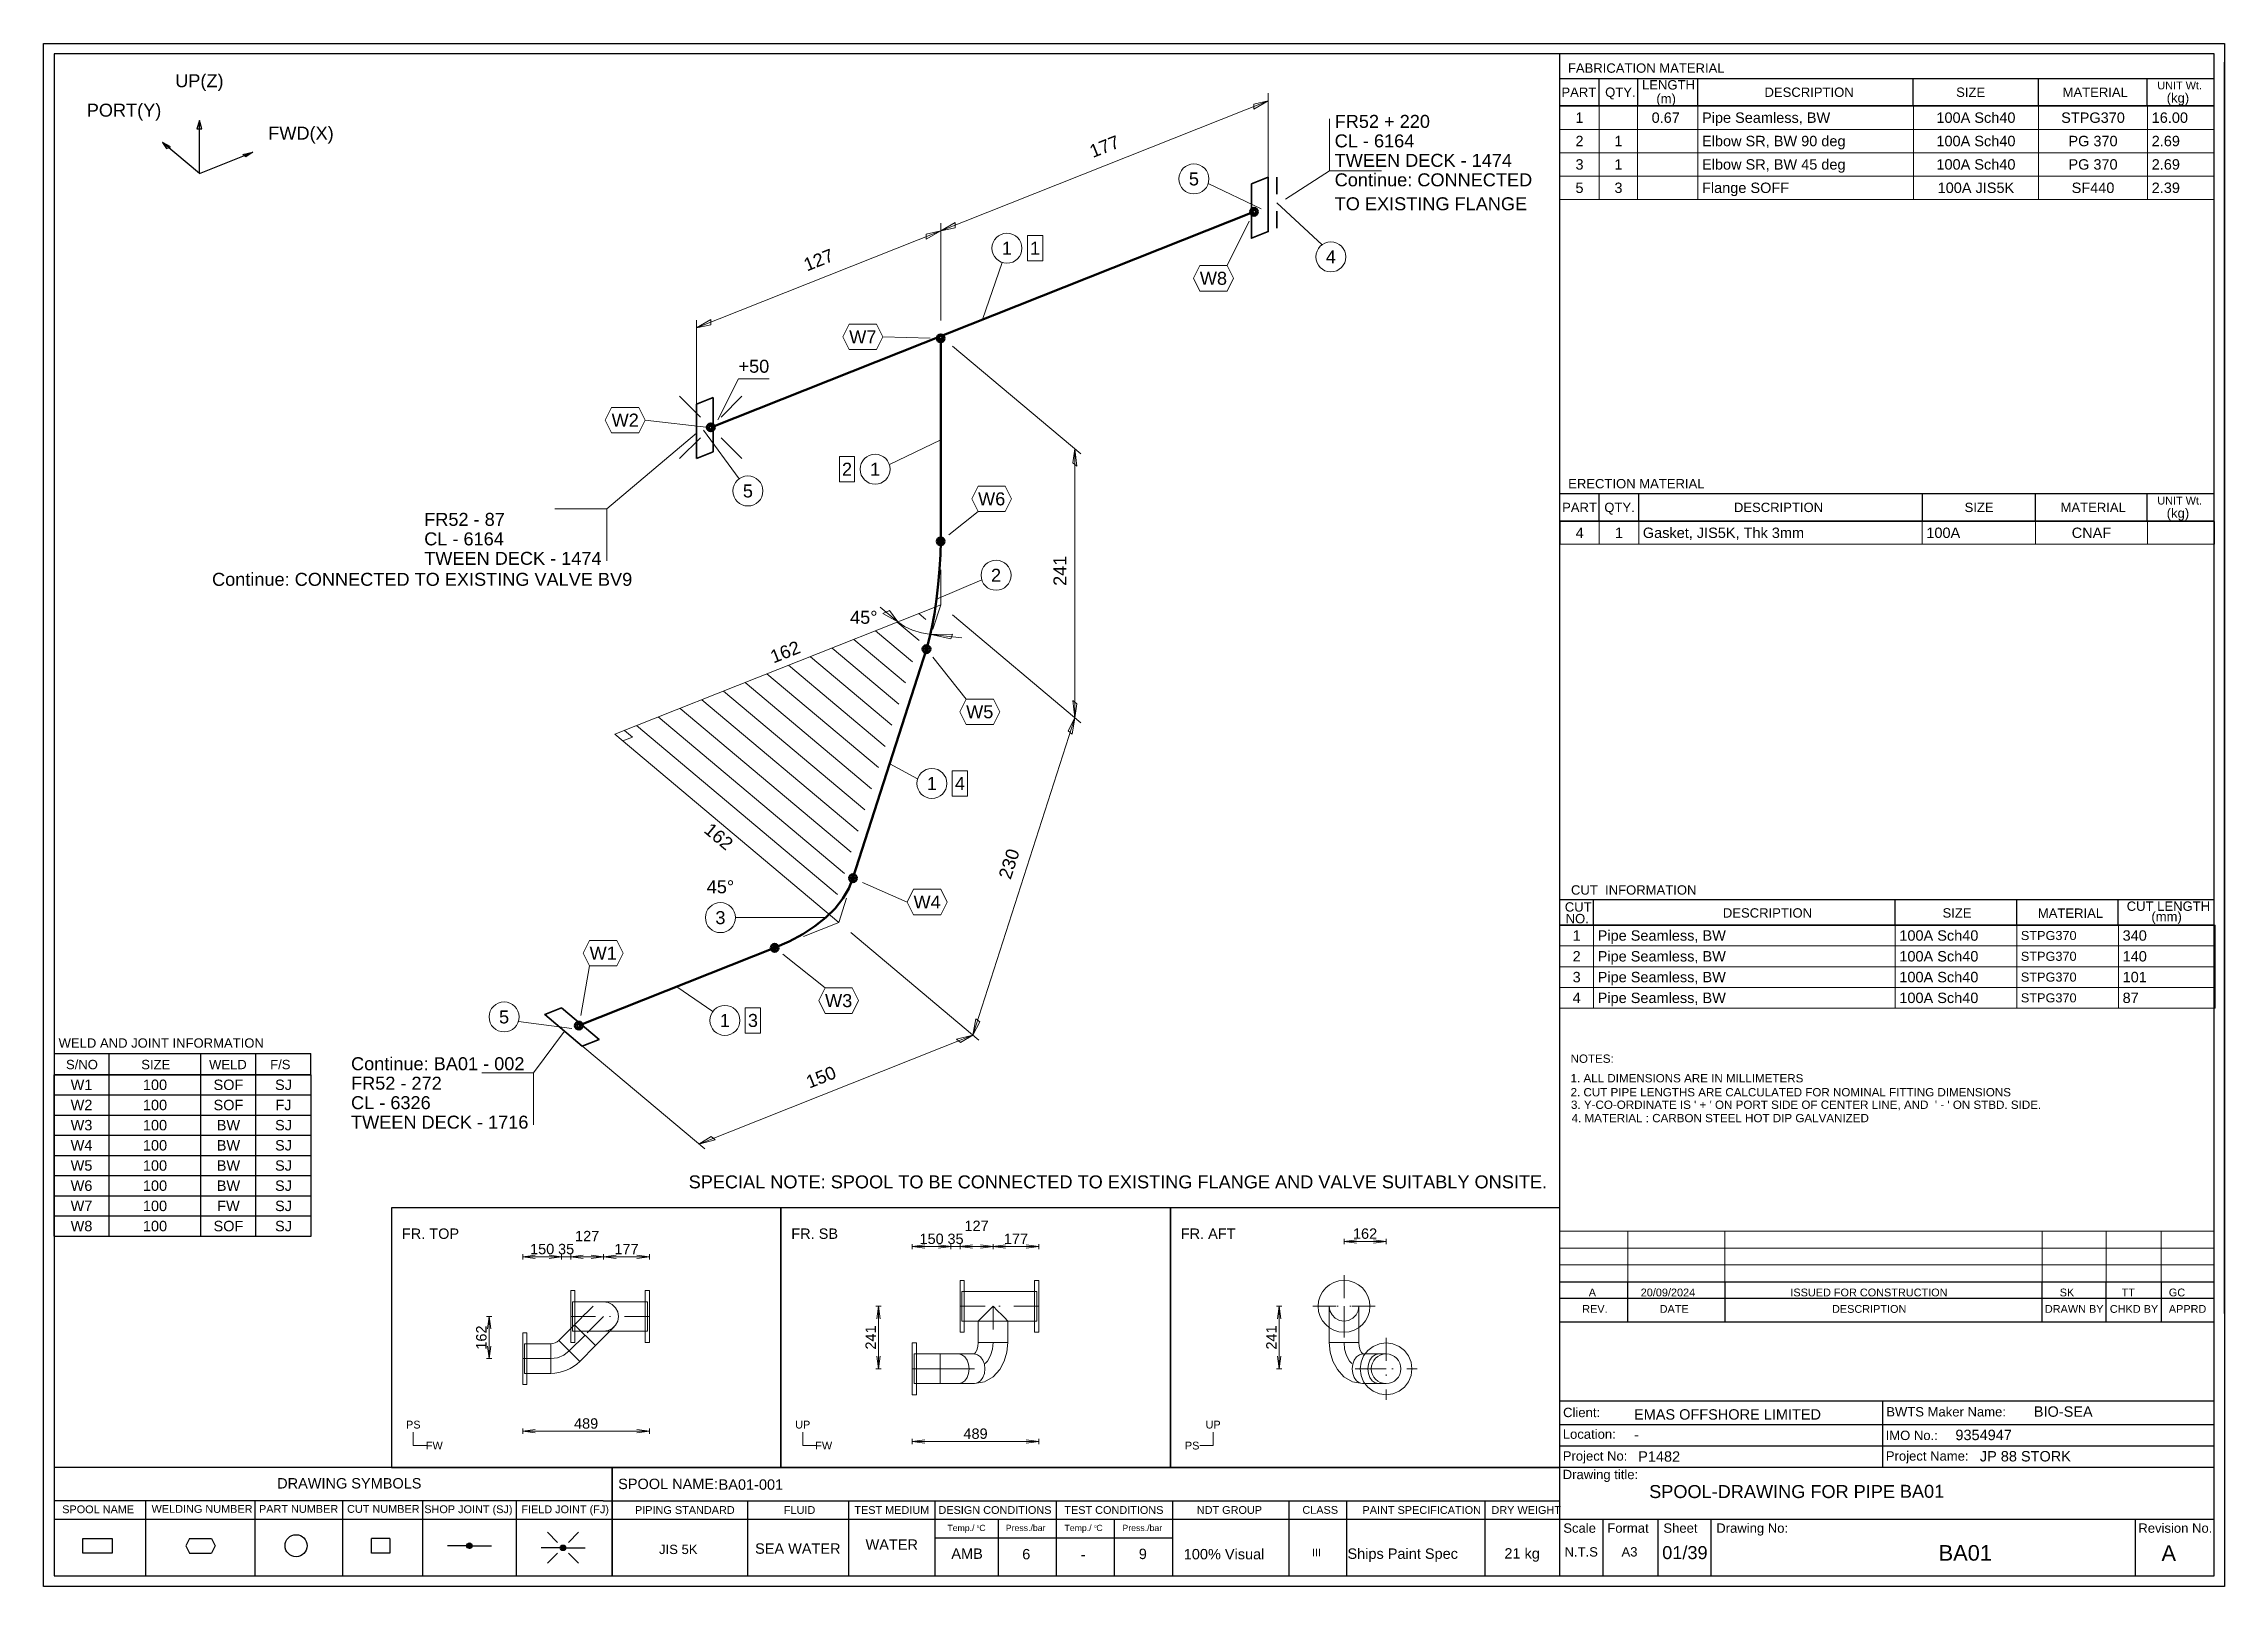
# Model space of a CAD drawing. Header units: millimetres. Extents: x 0 to 420, y 0 to 297.
import ezdxf
from ezdxf.enums import TextEntityAlignment as Align

# ---------------------------------------------------------------- set-up
doc = ezdxf.new("R2010")
doc.units = ezdxf.units.MM
doc.linetypes.add('DOTTED_DASHED5', pattern=[10, 4.444444, -2.666667, 0.222222, -2.666667])
doc.linetypes.add('DOTTED_DASHED6', pattern=[9.99995, 4.444422, -2.666653, 0.222221, -2.666653])
for name, color, linetype in [('FramesFromTables', 40, 'Continuous'), ('I_Coordinates', 11, 'Continuous'), ('I_CutNumbers', 10, 'Continuous'), ('I_Dimensions', 4, 'Continuous'), ('I_OtherComponents', 2, 'Continuous'), ('I_PartNumbers', 9, 'Continuous'), ('I_Pipes', 1, 'Continuous'), ('I_Tags', 8, 'Continuous'), ('I_Triangles', 5, 'Continuous'), ('SymbolsOnDrawingSheet', 1, 'Continuous'), ('TextFromTables', 2, 'Continuous'), ('TextFromTextBoxes', 2, 'Continuous')]:
    doc.layers.add(name, color=color, linetype=linetype)
doc.styles.add('Cadmatic Default Text', font='arial.ttf')

msp = doc.modelspace()

# ---------------------------------------------------------------- texts
at = {"layer": 'I_Coordinates', "linetype": 'ByBlock', "lineweight": 0, "style": 'Cadmatic Default Text'}
for s, p in [('FR52 + 220', (248.65, 280.78)), ('CL - 6164', (248.65, 277.03)), ('TWEEN DECK - 1474', (248.65, 273.28)), ('Continue: CONNECTED', (248.65, 269.53)), ('TO EXISTING FLANGE', (248.65, 264.92))]:
    msp.add_text(s, height=2.5, dxfattribs=at).set_placement(p)
for s, p in [('FR52 - 87', (73.3, 206.66)), ('CL - 6164', (73.3, 202.91)), ('TWEEN DECK - 1474', (73.3, 199.16)), ('Continue: CONNECTED TO EXISTING VALVE BV9', (32.44, 195.12)), ('SPECIAL NOTE: SPOOL TO BE CONNECTED TO EXISTING FLANGE AND VALVE SUITABLY ONSITE.', (124.23, 79.12))]:
    msp.add_text(s, height=2.5, dxfattribs=at).set_placement(p, align=Align.TOP_LEFT)
at = {"layer": 'I_Tags', "linetype": 'ByBlock', "lineweight": 0, "style": 'Cadmatic Default Text'}
for s, p in [('+50', (136.79, 234.89)), ('W2', (112.01, 224.52))]:
    msp.add_text(s, height=2.5, dxfattribs=at).set_placement(p, align=Align.MIDDLE_CENTER)
at = {"layer": 'SymbolsOnDrawingSheet', "linetype": 'ByBlock', "lineweight": 25, "style": 'Cadmatic Default Text'}
for s, p in [('UP(Z)', (30, 289.86)), ('PORT(Y)', (15.49, 284.19)), ('FWD(X)', (49.57, 279.77))]:
    msp.add_text(s, height=2.5, dxfattribs=at).set_placement(p, align=Align.MIDDLE_CENTER)
for s, p in [('FR. TOP', (69, 68.9)), ('FR. SB', (144, 68.9)), ('FR. AFT', (219, 68.9))]:
    msp.add_text(s, height=2, dxfattribs=at).set_placement(p, align=Align.TOP_LEFT)
at = {"layer": 'SymbolsOnDrawingSheet', "linetype": 'ByBlock', "lineweight": 13, "style": 'Cadmatic Default Text'}
for s, p in [('127', (104.68, 67.44)), ('150', (171.02, 66.91)), ('35', (175.63, 66.91)), ('127', (179.68, 69.41)), ('177', (187.26, 66.91)), ('162', (254.5, 67.91)), ('150', (96.02, 64.94)), ('35', (100.63, 64.94)), ('177', (112.26, 64.94)), ('489', (104.48, 31.36)), ('489', (179.48, 29.4))]:
    msp.add_text(s, height=2, dxfattribs=at).set_placement(p, align=Align.MIDDLE_CENTER)
for s, p in [('162', (84.3, 47.9)), ('241', (159.29, 47.91)), ('241', (236.46, 47.91))]:
    msp.add_text(s, height=2, rotation=90, dxfattribs=at).set_placement(p, align=Align.MIDDLE_CENTER)
at = {"layer": 'SymbolsOnDrawingSheet', "linetype": 'ByBlock', "lineweight": 18, "style": 'Cadmatic Default Text'}
for s, p in [('PS', (71.2, 31.14)), ('UP', (146.2, 31.14)), ('UP', (225.24, 31.14)), ('FW', (75.24, 27.1)), ('FW', (150.24, 27.1)), ('PS', (221.2, 27.1))]:
    msp.add_text(s, height=1.5, dxfattribs=at).set_placement(p, align=Align.MIDDLE_CENTER)
at = {"layer": 'TextFromTables', "linetype": 'ByBlock', "lineweight": 13, "style": 'Cadmatic Default Text'}
for s, p in [('1', (295.8, 282.75)), ('2', (295.8, 278.25)), ('3', (295.8, 273.75)), ('5', (295.8, 269.25))]:
    msp.add_text(s, height=2, dxfattribs=at).set_placement(p, align=Align.MIDDLE_CENTER)
at = {"layer": 'TextFromTables', "linetype": 'ByBlock', "lineweight": 25, "style": 'Cadmatic Default Text'}
for s, p in [('0.67 ', (312.8, 282.75)), ('100A Sch40', (372.15, 282.75)), ('STPG370', (394.7, 282.75)), ('1', (303.3, 278.25)), ('100A Sch40', (372.15, 278.25)), ('PG 370', (394.7, 278.25)), ('1', (303.3, 273.75)), ('100A Sch40', (372.15, 273.75)), ('PG 370', (394.7, 273.75)), ('3', (303.3, 269.25)), ('100A JIS5K', (372.15, 269.25)), ('SF440', (394.7, 269.25)), ('4', (295.85, 202.83)), ('1', (303.4, 202.83)), ('CNAF', (394.4, 202.83)), ('1', (295.25, 125.3)), ('2', (295.25, 121.3)), ('3', (295.25, 117.3)), ('4', (295.25, 113.3)), ('W1', (7.3, 96.56)), ('100', (21.45, 96.56)), ('SOF', (35.6, 96.56)), ('SJ', (46.2, 96.56)), ('W2', (7.3, 92.67)), ('100', (21.45, 92.67)), ('SOF', (35.6, 92.67)), ('FJ', (46.2, 92.67)), ('W3', (7.3, 88.79)), ('100', (21.45, 88.79)), ('BW', (35.6, 88.79)), ('SJ', (46.2, 88.79)), ('W4', (7.3, 84.91)), ('100', (21.45, 84.91)), ('BW', (35.6, 84.91)), ('SJ', (46.2, 84.91)), ('W5', (7.3, 81.02)), ('100', (21.45, 81.02)), ('BW', (35.6, 81.02)), ('SJ', (46.2, 81.02)), ('W6', (7.3, 77.14)), ('100', (21.45, 77.14)), ('BW', (35.6, 77.14)), ('SJ', (46.2, 77.14)), ('W7', (7.3, 73.25)), ('100', (21.45, 73.25)), ('FW', (35.6, 73.25)), ('SJ', (46.2, 73.25)), ('W8', (7.3, 69.37)), ('100', (21.45, 69.37)), ('SOF', (35.6, 69.37)), ('SJ', (46.2, 69.37))]:
    msp.add_text(s, height=2, dxfattribs=at).set_placement(p, align=Align.MIDDLE_CENTER)
for s, height, p in [('Pipe Seamless, BW ', 2, (319.4, 282.75)), ('16.00', 2, (406, 282.75)), ('Elbow SR, BW 90 deg', 2, (319.4, 278.25)), ('2.69', 2, (406, 278.25)), ('Elbow SR, BW 45 deg', 2, (319.4, 273.75)), ('2.69', 2, (406, 273.75)), ('Flange SOFF ', 2, (319.4, 269.25)), ('2.39', 2, (406, 269.25)), ('Gasket, JIS5K, Thk 3mm ', 2, (308, 202.83)), ('100A', 2, (362.6, 202.83)), ('Pipe Seamless, BW', 2, (299.3, 125.3)), ('100A Sch40', 2, (357.4, 125.3)), ('STPG370', 1.75, (380.8, 125.3)), ('340', 2, (400.4, 125.3)), ('Pipe Seamless, BW', 2, (299.3, 121.3)), ('100A Sch40', 2, (357.4, 121.3)), ('STPG370', 1.75, (380.8, 121.3)), ('140', 2, (400.4, 121.3)), ('Pipe Seamless, BW', 2, (299.3, 117.3)), ('100A Sch40', 2, (357.4, 117.3)), ('STPG370', 1.75, (380.8, 117.3)), ('101', 2, (400.4, 117.3)), ('Pipe Seamless, BW', 2, (299.3, 113.3)), ('100A Sch40', 2, (357.4, 113.3)), ('STPG370', 1.75, (380.8, 113.3)), ('87', 2, (400.4, 113.3))]:
    msp.add_text(s, height=height, dxfattribs=at).set_placement(p, align=Align.MIDDLE_LEFT)
at = {"layer": 'TextFromTextBoxes', "linetype": 'ByBlock', "lineweight": -3, "style": 'Cadmatic Default Text'}
for s, p in [('EMAS OFFSHORE LIMITED', (306.3, 33.1)), ('BIO-SEA', (383.3, 33.65)), ('9354947', (368.2, 29.15)), ('-', (306.3, 29.2)), ('P1482', (307.1, 25)), ('JP 88 STORK', (372.9, 25.05)), ('BA01-001', (130, 19.6))]:
    msp.add_text(s, height=2, dxfattribs=at).set_placement(p, align=Align.MIDDLE_LEFT)
at = {"layer": 'TextFromTextBoxes', "linetype": 'ByBlock', "lineweight": 25, "style": 'Cadmatic Default Text'}
msp.add_text('BA01', height=2.5, dxfattribs=at).set_placement((357.5, 18.3), align=Align.MIDDLE_LEFT)
at = {"layer": 'TextFromTextBoxes', "linetype": 'ByBlock', "lineweight": -3, "style": 'Cadmatic Default Text'}
for s, height, p in [('WATER', 2, (163.35, 8.05)), ('SEA WATER', 2, (145.25, 7.28)), ('AMB', 2, (177.85, 6.3)), ('6', 2, (189.25, 6.2)), ('-', 2, (200.2, 6.15)), ('9', 2, (211.7, 6.25)), ('100% Visual', 2, (227.35, 6.2)), ('Ships Paint Spec', 2, (261.75, 6.3)), ('21 kg', 2, (284.75, 6.35)), ('01/39', 2.5, (316.1, 6.5))]:
    msp.add_text(s, height=height, dxfattribs=at).set_placement(p, align=Align.MIDDLE_CENTER)
at = {"layer": 'TextFromTextBoxes', "linetype": 'ByBlock', "lineweight": 25, "style": 'Cadmatic Default Text'}
msp.add_text('BA01', height=3, dxfattribs=at).set_placement((370.1, 6.45), align=Align.MIDDLE_CENTER)

# ---------------------------------------------------------------- blocks, each defined once
blk = doc.blocks.new('SEDS_SPOOL_FORMAT_Gol_8')
at = {"layer": 'SymbolsOnDrawingSheet', "linetype": 'ByBlock', "lineweight": -3, "flags": 128}
for points in [[(0, 297), (420, 297), (420, 0), (0, 0), (0, 297)], [(418.01, 295.01), (2, 295.01)], [(2, 295.01), (2, 2)], [(292.02, 50.91), (292.02, 295.01)], [(418.01, 2), (418.01, 295.01)], [(292.02, 290.3), (418.01, 290.3)], [(299.59, 285.01), (299.59, 290.3)], [(307.02, 285.01), (307.02, 290.3)], [(318.61, 285.01), (318.61, 290.3)], [(360.08, 285.01), (360.08, 290.3)], [(384.18, 285.01), (384.18, 290.3)], [(405.15, 285.01), (405.15, 290.3)], [(405.15, 285.01), (405.15, 290.3)], [(420, 52.53), (420, 293.46)], [(420, 52.53), (420, 293.46)], [(292.02, 284.66), (292.02, 288.77)], [(292, 285), (418, 285)], [(292, 253.5), (292, 285)], [(292, 253.5), (292, 285)], [(292.02, 285.01), (418.01, 285.01)], [(418.01, 285.01), (292.02, 285.01)], [(418, 253.5), (418, 285)], [(292.02, 210.38), (418.01, 210.38)], [(299.57, 205.08), (299.57, 210.38)], [(307.21, 205.08), (307.21, 210.38)], [(361.83, 205.03), (361.83, 210.38)], [(383.61, 205.08), (383.61, 210.38)], [(405.15, 205.17), (405.15, 210.38)], [(292.02, 205.08), (292.02, 209.18)], [(292.02, 205.08), (418.01, 205.08)], [(292.02, 186.7), (292.02, 205.08)], [(292.02, 186.7), (292.02, 205.08)], [(418.01, 205.08), (292.02, 205.08)], [(418, 166), (418, 205)], [(292.02, 132.23), (418.01, 132.23)], [(292.02, 127.3), (292.02, 131.41)], [(298.48, 127.3), (298.48, 132.23)], [(356.6, 127.3), (356.6, 132.23)], [(380.01, 127.3), (380.01, 132.23)], [(399.56, 127.3), (399.56, 132.23)], [(292.02, 127.3), (418.01, 127.3)], [(418.01, 127.3), (292.02, 127.3)], [(418, 111.3), (418, 127.3)], [(2, 102.57), (51.49, 102.57)], [(12.6, 98.45), (12.6, 102.57)], [(30.28, 98.45), (30.28, 102.57)], [(40.88, 98.45), (40.88, 102.57)], [(51.49, 98.45), (51.49, 102.57)], [(2, 98.5), (51.5, 98.5)], [(2, 98.5), (51.5, 98.5)], [(51.49, 98.47), (2, 98.47)], [(2, 98.45), (51.49, 98.45)], [(418, 55.4), (418, 68.5)], [(292.02, 52.57), (292.02, 66.5)], [(292.02, 52.57), (292.02, 66.5)], [(292.02, 58.6), (418.01, 58.6)], [(292.02, 55.47), (418.01, 55.47)], [(305.1, 50.91), (305.1, 58.6)], [(323.84, 50.91), (323.84, 58.6)], [(384.91, 50.91), (384.91, 58.6)], [(397.21, 50.91), (397.21, 58.6)], [(407.86, 50.91), (407.86, 58.6)], [(292.02, 50.91), (418.01, 50.91)], [(292.02, 2), (292.02, 50.91)], [(292.02, 35.73), (418.01, 35.73)], [(354.24, 22.93), (354.24, 35.73)], [(292.02, 31.13), (418.01, 31.13)], [(292.02, 27.03), (418.01, 27.03)], [(2, 22.93), (107.74, 22.93)], [(107.74, 22.93), (292.02, 22.93)], [(109.52, 22.93), (109.52, 2)], [(109.52, 2), (109.52, 22.93)], [(292.02, 22.93), (418.01, 22.93)], [(107.74, 16.45), (2, 16.45)], [(2, 12.91), (292.02, 12.91)], [(19.62, 16.45), (19.62, 2)], [(40.69, 16.45), (40.69, 2)], [(57.56, 16.45), (57.56, 2)], [(72.95, 16.45), (72.95, 2)], [(91.02, 16.45), (91.02, 2)], [(107.74, 16.45), (292.02, 16.45)], [(135.58, 16.45), (135.58, 2)], [(155.03, 16.45), (155.03, 2)], [(171.67, 16.45), (171.67, 2)], [(183.82, 12.91), (183.82, 2)], [(195.02, 16.45), (195.02, 2)], [(206.21, 12.91), (206.21, 2)], [(217.4, 16.45), (217.4, 2)], [(239.85, 16.45), (239.85, 2)], [(250.91, 16.34), (250.91, 2)], [(277.59, 16.45), (277.59, 2)], [(292.02, 12.91), (418.01, 12.91)], [(300.39, 2), (300.39, 12.91)], [(310.96, 2), (310.96, 12.91)], [(321.13, 2), (321.13, 12.91)], [(402.9, 2), (402.9, 12.91)], [(13.2, 6.41), (7.55, 6.41), (7.55, 9.23), (13.2, 9.23)], [(13.2, 9.23), (13.2, 6.41)], [(28.12, 9.23), (27.42, 7.82)], [(28.12, 9.23), (32.36, 9.23)], [(32.36, 9.23), (33.07, 7.82)], [(66.68, 9.23), (66.68, 6.41), (63.15, 6.41), (63.15, 9.23)], [(66.68, 9.23), (63.15, 9.23)], [(99, 8.47), (97.06, 10.41)], [(101.09, 8.47), (103.03, 10.41)], [(171.67, 9.37), (217.4, 9.37)], [(171.67, 9.37), (217.4, 9.37)], [(27.42, 7.82), (28.12, 6.41)], [(28.12, 6.41), (32.36, 6.41)], [(33.07, 7.82), (32.36, 6.41)], [(81.48, 7.82), (77.79, 7.82)], [(81.49, 7.78), (82.04, 8.32)], [(81.51, 7.9), (81.93, 8.32)], [(81.52, 7.7), (82.14, 8.32)], [(81.55, 7.62), (82.22, 8.29)], [(81.56, 8.06), (81.76, 8.26)], [(81.57, 7.54), (82.28, 8.25)], [(81.62, 7.48), (82.34, 8.2)], [(81.68, 7.44), (82.4, 8.16)], [(81.74, 7.39), (82.45, 8.1)], [(81.8, 7.35), (82.48, 8.02)], [(81.88, 7.32), (82.5, 7.94)], [(81.98, 7.32), (82.53, 7.86)], [(82.09, 7.32), (82.52, 7.75)], [(82.24, 7.36), (82.47, 7.59)], [(82.54, 7.82), (86.24, 7.82)], [(99.51, 7.42), (95.82, 7.42)], [(99, 6.38), (97.06, 4.44)], [(99.53, 7.47), (99.99, 7.93)], [(99.53, 7.37), (100.1, 7.93)], [(99.56, 7.29), (100.2, 7.93)], [(99.58, 7.62), (99.88, 7.93)], [(99.58, 7.21), (100.27, 7.89)], [(99.61, 7.13), (100.33, 7.84)], [(99.67, 7.08), (100.39, 7.8)], [(99.73, 7.03), (100.45, 7.75)], [(99.79, 6.99), (100.49, 7.69)], [(99.85, 6.94), (100.52, 7.61)], [(99.94, 6.92), (100.54, 7.53)], [(100.04, 6.92), (100.57, 7.45)], [(100.15, 6.92), (100.54, 7.31)], [(100.38, 7.04), (100.49, 7.15)], [(100.57, 7.42), (104.27, 7.42)], [(101.09, 6.38), (103.03, 4.44)], [(2, 2), (418.01, 2)]]:
    blk.add_lwpolyline(points, dxfattribs=at)
at = {"layer": 'SymbolsOnDrawingSheet', "linetype": 'ByBlock', "lineweight": -3}
for centre, radius in [((48.63, 7.82), 2.12), ((82.01, 7.82), 0.53), ((100.04, 7.42), 0.53)]:
    blk.add_circle(centre, radius, dxfattribs=at)
at = {"layer": 'SymbolsOnDrawingSheet', "linetype": 'ByBlock', "lineweight": -3, "style": 'Cadmatic Default Text'}
for s, height, p in [('FABRICATION MATERIAL', 1.8, (293.57, 293.19)), ('LENGTH', 1.8, (307.84, 289.97)), ('PART', 1.8, (292.32, 288.55)), ('QTY.', 1.8, (300.74, 288.55)), ('DESCRIPTION', 1.8, (331.43, 288.55)), ('SIZE', 1.8, (368.34, 288.55)), ('MATERIAL', 1.8, (388.84, 288.55)), ('UNIT Wt.', 1.5, (407.08, 289.7)), (' (kg)', 1.8, (408.19, 287.46)), ('ERECTION MATERIAL', 1.8, (293.62, 213.19)), ('PART', 1.8, (292.45, 208.62)), ('QTY.', 1.8, (300.58, 208.62)), ('DESCRIPTION', 1.8, (325.54, 208.62)), ('SIZE', 1.8, (369.97, 208.62)), ('MATERIAL', 1.8, (388.45, 208.62)), ('UNIT Wt.', 1.5, (407.08, 209.77)), (' (kg)', 1.8, (408.19, 207.53)), ('CUT  INFORMATION', 1.8, (294.16, 134.97)), ('CUT ', 1.8, (292.97, 131.7)), ('DESCRIPTION', 1.8, (323.41, 130.55)), ('SIZE', 1.8, (365.72, 130.55)), ('MATERIAL', 1.8, (384.07, 130.5)), ('CUT LENGTH', 1.8, (401.19, 131.85)), ('NO.', 1.8, (293.13, 129.46)), ('(mm)', 1.8, (405.94, 129.85)), ('WELD AND JOINT INFORMATION', 1.8, (2.89, 105.5)), ('S/NO', 1.8, (4.31, 101.36)), ('SIZE', 1.8, (18.81, 101.36)), ('WELD', 1.8, (31.86, 101.36)), ('F/S', 1.8, (43.63, 101.36)), ('SPOOL-DRAWING FOR PIPE', 2.5, (309.22, 19.5))]:
    blk.add_text(s, height=height, dxfattribs=at).set_placement(p, align=Align.TOP_LEFT)
for s, height, p in [('(m)', 1.8, (310.6, 285.51)), ('Client:', 1.8, (292.64, 32.58)), ('BWTS Maker Name:', 1.8, (354.88, 32.71)), ('Location:', 1.8, (292.58, 28.41)), ('IMO No.:', 1.8, (354.76, 28.17)), ('Project No:', 1.8, (292.58, 24.2)), ('Project Name:', 1.8, (354.8, 24.2)), ('Drawing title:', 1.8, (292.57, 20.64)), ('DRAWING SYMBOLS', 2, (44.98, 18.84)), ('Temp./  C   ', 1.2, (174.06, 10.65)), ('0', 0.53, (179.71, 11.25)), ('Press./bar', 1.2, (185.31, 10.65)), ('Temp./  C   ', 1.2, (196.61, 10.65)), ('0', 0.53, (202.37, 11.25)), ('Press./bar', 1.2, (207.78, 10.65)), ('Scale', 1.8, (292.68, 10.32)), ('Format', 1.8, (301.16, 10.32)), ('Sheet', 1.8, (311.96, 10.32)), ('Drawing No:', 1.8, (322.14, 10.32)), ('Revision No.', 1.8, (403.43, 10.32)), ('N.T.S', 1.8, (292.92, 5.74)), ('A3', 1.8, (303.89, 5.74))]:
    blk.add_text(s, height=height, dxfattribs=at).set_placement(p)
for s, height, p in [('NOTES:', 1.6, (294.08, 101.59)), ('1. ALL DIMENSIONS ARE IN MILLIMETERS', 1.6, (294.08, 97.83)), ('2. CUT PIPE LENGTHS ARE CALCULATED FOR NOMINAL FITTING DIMENSIONS', 1.6, (294.08, 95.13)), ("3. Y-CO-ORDINATE IS ' + ' ON PORT SIDE OF CENTER LINE, AND  ' - ' ON STBD. SIDE.", 1.6, (294.16, 92.72)), ('4. MATERIAL : CARBON STEEL HOT DIP GALVANIZED', 1.6, (294.28, 90.15)), ('A', 1.5, (297.58, 56.58)), ('20/09/2024', 1.5, (307.59, 56.58)), ('ISSUED FOR CONSTRUCTION', 1.5, (336.41, 56.58)), ('SK', 1.5, (388.28, 56.58)), ('TT', 1.5, (400.21, 56.58)), ('GC', 1.5, (409.3, 56.58)), ('REV.', 1.5, (296.32, 53.41)), ('DATE', 1.5, (311.24, 53.41)), ('DESCRIPTION', 1.5, (344.43, 53.41)), ('DRAWN BY', 1.5, (385.43, 53.41)), ('CHKD BY', 1.5, (397.94, 53.41)), ('APPRD', 1.5, (409.3, 53.41)), ('SPOOL NAME:', 2, (110.65, 19.73)), ('SPOOL NAME', 1.5, (3.58, 14.83)), ('WELDING NUMBER', 1.5, (20.79, 14.91)), ('PART NUMBER', 1.5, (41.48, 14.91)), ('CUT NUMBER', 1.5, (58.44, 14.91)), ('SHOP JOINT (SJ)', 1.5, (73.31, 14.85)), ('FIELD JOINT (FJ)', 1.5, (92, 14.83)), ('PIPING STANDARD', 1.5, (113.89, 14.7)), ('FLUID', 1.5, (142.57, 14.7)), ('TEST MEDIUM', 1.5, (156.14, 14.7)), ('DESIGN CONDITIONS', 1.5, (172.34, 14.7)), ('TEST CONDITIONS', 1.5, (196.58, 14.7)), ('NDT GROUP', 1.5, (222.09, 14.7)), ('CLASS', 1.5, (242.43, 14.72)), ('PAINT SPECIFICATION', 1.5, (254.01, 14.7)), ('DRY WEIGHT', 1.5, (278.84, 14.7)), ('JIS 5K', 1.8, (118.53, 7.12)), ('III', 1.5, (244.26, 6.51)), ('A', 3, (407.89, 6.4))]:
    blk.add_text(s, height=height, dxfattribs=at).set_placement(p, align=Align.MIDDLE_LEFT)
blk = doc.blocks.new('BA01726636986_PRT_0_3')
at = {"layer": 'I_Pipes', "linetype": 'ByBlock', "lineweight": 50}
blk.add_line((120.77, 216.98), (120.77, 177.89), dxfattribs=at)
blk = doc.blocks.new('BA01726636986_PRT_1_3')
at = {"layer": 'I_Pipes', "linetype": 'ByBlock', "lineweight": 0}
for q in [(120.77, 172.38), (119.26, 160.96)]:
    blk.add_line((120.77, 165.64), q, dxfattribs=at)
at = {"layer": 'I_Pipes', "linetype": 'ByBlock', "lineweight": 50, "flags": 128}
blk.add_lwpolyline([(120.77, 177.89), (120.71, 175.34), (120.56, 172.55), (120.31, 169.65), (119.97, 166.74), (119.55, 163.92), (119.08, 161.32), (118.57, 159.02), (118.03, 157.13)], dxfattribs=at)
at = {"layer": 'I_Pipes', "linetype": 'ByBlock', "lineweight": 50}
for centre, radius in [((120.77, 177.89), 0.75), ((120.77, 177.89), 0.375), ((118.03, 157.13), 0.75), ((118.03, 157.13), 0.375)]:
    blk.add_circle(centre, radius, dxfattribs=at)
blk = doc.blocks.new('BA01726636986_PRT_2_3')
at = {"layer": 'I_Pipes', "linetype": 'ByBlock', "lineweight": 50}
blk.add_line((118.03, 157.13), (103.88, 113.04), dxfattribs=at)
blk = doc.blocks.new('BA01726636986_PRT_3_3')
at = {"layer": 'I_Pipes', "linetype": 'ByBlock', "lineweight": 0}
for q in [(102.65, 109.21), (94.35, 101.83)]:
    blk.add_line((101.15, 104.52), q, dxfattribs=at)
at = {"layer": 'I_Pipes', "linetype": 'ByBlock', "lineweight": 50, "flags": 128}
blk.add_lwpolyline([(103.88, 113.04), (103.06, 111.04), (101.91, 109.1), (100.43, 107.23), (98.64, 105.46), (96.56, 103.8), (94.21, 102.26), (91.61, 100.86), (88.79, 99.62)], dxfattribs=at)
at = {"layer": 'I_Pipes', "linetype": 'ByBlock', "lineweight": 50}
for centre, radius in [((103.88, 113.04), 0.75), ((103.88, 113.04), 0.375), ((88.79, 99.62), 0.75), ((88.79, 99.62), 0.375)]:
    blk.add_circle(centre, radius, dxfattribs=at)
blk = doc.blocks.new('BA01726636986_PRT_4_3')
at = {"layer": 'I_Pipes', "linetype": 'ByBlock', "lineweight": 50}
blk.add_line((88.79, 99.62), (51.09, 84.66), dxfattribs=at)
blk = doc.blocks.new('BA01726636986_PRT_5_3')
at = {"layer": 'I_OtherComponents', "linetype": 'ByBlock', "lineweight": 35, "flags": 128}
blk.add_lwpolyline([(47.74, 88.09), (44.5, 86.81), (51.75, 80.72), (54.99, 82), (47.74, 88.09)], dxfattribs=at)
at = {"layer": 'I_OtherComponents', "linetype": 'ByBlock', "lineweight": 50}
for radius in [0.75, 0.375]:
    blk.add_circle((51.09, 84.66), radius, dxfattribs=at)
blk = doc.blocks.new('BA01726636986_PRT_77_3')
at = {"layer": 'I_Pipes', "linetype": 'ByBlock', "lineweight": 50}
blk.add_line((181.11, 241.33), (76.49, 199.82), dxfattribs=at)
blk = doc.blocks.new('BA01726636986_PRT_80_3')
at = {"layer": 'I_OtherComponents', "linetype": 'ByBlock', "lineweight": 35, "flags": 128}
blk.add_lwpolyline([(180.61, 246.69), (183.86, 247.97), (183.86, 237.52), (180.61, 236.23), (180.61, 246.69)], dxfattribs=at)
at = {"layer": 'I_OtherComponents', "linetype": 'ByBlock', "lineweight": 50}
for radius in [0.75, 0.375]:
    blk.add_circle((181.11, 241.33), radius, dxfattribs=at)
blk = doc.blocks.new('BA01726636986_PRT_91_3')
at = {"layer": 'I_OtherComponents', "linetype": 'ByBlock', "lineweight": 35}
for p, q in [((185.5, 244.71), (185.5, 247.97)), ((185.5, 238.18), (185.5, 241.44))]:
    blk.add_line(p, q, dxfattribs=at)
blk = doc.blocks.new('BA01726636986_TRI_0_3')
at = {"layer": 'I_Triangles', "linetype": 'ByBlock', "lineweight": 0}
for p, q in [((116.58, 163.98), (117.93, 162.85)), ((108.22, 160.66), (115.31, 154.7)), ((112.4, 162.32), (116.62, 158.78)), ((95.67, 155.68), (111.39, 142.48)), ((99.85, 157.34), (112.7, 146.56)), ((104.04, 159), (114, 150.63)), ((87.31, 152.36), (108.77, 134.33)), ((91.49, 154.02), (110.08, 138.41)), ((74.76, 147.39), (104.85, 122.11)), ((78.94, 149.04), (106.16, 126.18)), ((83.12, 150.7), (107.46, 130.26)), ((66.39, 144.07), (102.23, 113.96)), ((70.57, 145.73), (103.54, 118.03)), ((62.21, 142.41), (100.92, 109.88))]:
    blk.add_line(p, q, dxfattribs=at)
at = {"layer": 'I_Triangles', "linetype": 'ByBlock', "lineweight": 0, "flags": 128}
for points in [[(120.77, 165.64), (58.03, 140.75), (101.15, 104.52)], [(124.84, 159.33), (118.94, 159.97), (123.02, 160), (122.73, 159.09), (118.94, 159.97), (117.06, 160.28), (115.32, 160.8), (113.79, 161.51), (112.53, 162.37), (110.92, 164.54), (109.6, 164.01), (112.53, 162.37), (109.13, 165.23)], [(59.89, 141.48), (61.42, 140.2), (59.56, 139.46)]]:
    blk.add_lwpolyline(points, dxfattribs=at)
at = {"layer": 'I_Triangles', "linetype": 'ByBlock', "lineweight": 0, "style": 'Cadmatic Default Text'}
blk.add_text('45°', height=2.5, dxfattribs=at).set_placement((105.96, 163.26), align=Align.MIDDLE_CENTER)
for rotation, p in [(21.6433, (90.82, 156.6)), (319.9681, (78.03, 121.07))]:
    blk.add_text('162', height=2.5, rotation=rotation, dxfattribs=at).set_placement(p, align=Align.MIDDLE_CENTER)
blk = doc.blocks.new('BA01726636986_DIM_0_3')
at = {"layer": 'I_Dimensions', "linetype": 'ByBlock', "lineweight": 0}
for p, q in [((120.77, 237.64), (183.86, 262.67)), ((183.86, 264.17), (183.86, 245.42)), ((120.77, 220.39), (120.77, 239.14))]:
    blk.add_line(p, q, dxfattribs=at)
at = {"layer": 'I_Dimensions', "linetype": 'ByBlock', "lineweight": 0, "flags": 128}
for points in [[(183.86, 262.67), (181.07, 261.06), (181.07, 262.06), (183.86, 262.67)], [(120.77, 237.64), (123.56, 238.24), (123.56, 239.24), (120.77, 237.64)]]:
    blk.add_lwpolyline(points, dxfattribs=at)
at = {"layer": 'I_Dimensions', "linetype": 'ByBlock', "lineweight": 0, "style": 'Cadmatic Default Text'}
blk.add_text('177', height=2.5, rotation=21.6433, dxfattribs=at).set_placement((152.31, 253.9), align=Align.MIDDLE_CENTER)
blk = doc.blocks.new('BA01726636986_DIM_1_3')
at = {"layer": 'I_Dimensions', "linetype": 'ByBlock', "lineweight": 0}
for p, q in [((73.74, 218.98), (120.77, 237.64)), ((120.77, 239.14), (120.77, 220.39)), ((73.74, 201.73), (73.74, 220.48))]:
    blk.add_line(p, q, dxfattribs=at)
at = {"layer": 'I_Dimensions', "linetype": 'ByBlock', "lineweight": 0, "flags": 128}
for points in [[(120.77, 237.64), (117.98, 236.03), (117.98, 237.03), (120.77, 237.64)], [(73.74, 218.98), (76.53, 219.58), (76.53, 220.58), (73.74, 218.98)]]:
    blk.add_lwpolyline(points, dxfattribs=at)
at = {"layer": 'I_Dimensions', "linetype": 'ByBlock', "lineweight": 0, "style": 'Cadmatic Default Text'}
blk.add_text('127', height=2.5, rotation=21.6433, dxfattribs=at).set_placement((97.25, 232.06), align=Align.MIDDLE_CENTER)
blk = doc.blocks.new('BA01726636986_DIM_2_3')
at = {"layer": 'I_Dimensions', "linetype": 'ByBlock', "lineweight": 0}
for p, q in [((147.76, 142.97), (123.06, 163.71)), ((126.99, 82.81), (146.61, 143.93)), ((103.44, 102.59), (128.14, 81.85))]:
    blk.add_line(p, q, dxfattribs=at)
at = {"layer": 'I_Dimensions', "linetype": 'ByBlock', "lineweight": 0, "flags": 128}
for points in [[(146.61, 143.93), (146.07, 140.76), (145.31, 141.4), (146.61, 143.93)], [(126.99, 82.81), (128.29, 85.35), (127.52, 85.99), (126.99, 82.81)]]:
    blk.add_lwpolyline(points, dxfattribs=at)
at = {"layer": 'I_Dimensions', "linetype": 'ByBlock', "lineweight": 0, "style": 'Cadmatic Default Text'}
blk.add_text('230', height=2.5, rotation=72.2027, dxfattribs=at).set_placement((133.93, 115.79), align=Align.MIDDLE_CENTER)
blk = doc.blocks.new('BA01726636986_DIM_3_3')
at = {"layer": 'I_Dimensions', "linetype": 'ByBlock', "lineweight": 0}
for p, q in [((147.76, 194.71), (123.06, 215.46)), ((146.61, 143.93), (146.61, 195.68)), ((123.06, 163.71), (147.76, 142.97))]:
    blk.add_line(p, q, dxfattribs=at)
at = {"layer": 'I_Dimensions', "linetype": 'ByBlock', "lineweight": 0, "flags": 128}
for points in [[(146.61, 195.68), (146.99, 192.36), (146.23, 193), (146.61, 195.68)], [(146.61, 143.93), (146.99, 146.61), (146.23, 147.26), (146.61, 143.93)]]:
    blk.add_lwpolyline(points, dxfattribs=at)
at = {"layer": 'I_Dimensions', "linetype": 'ByBlock', "lineweight": 0, "style": 'Cadmatic Default Text'}
blk.add_text('241', height=2.5, rotation=90, dxfattribs=at).set_placement((143.74, 172.22), align=Align.MIDDLE_CENTER)
blk = doc.blocks.new('BA01726636986_DIM_4_3')
at = {"layer": 'I_Dimensions', "linetype": 'ByBlock', "lineweight": 0}
for p, q in [((128.14, 81.85), (103.44, 102.59)), ((50.64, 81.64), (75.34, 60.9)), ((74.19, 61.86), (126.99, 82.81))]:
    blk.add_line(p, q, dxfattribs=at)
at = {"layer": 'I_Dimensions', "linetype": 'ByBlock', "lineweight": 0, "flags": 128}
for points in [[(126.99, 82.81), (124.58, 81.39), (123.82, 82.03), (126.99, 82.81)], [(74.19, 61.86), (77.36, 62.65), (76.59, 63.29), (74.19, 61.86)]]:
    blk.add_lwpolyline(points, dxfattribs=at)
at = {"layer": 'I_Dimensions', "linetype": 'ByBlock', "lineweight": 0, "style": 'Cadmatic Default Text'}
blk.add_text('150', height=2.5, rotation=21.6433, dxfattribs=at).set_placement((97.72, 74.75), align=Align.MIDDLE_CENTER)
blk = doc.blocks.new('BA01726636986_CRD_2_3')
at = {"layer": 'I_Coordinates', "linetype": 'ByBlock', "lineweight": 0}
blk.add_line((42.37, 75.57), (48.35, 83.57), dxfattribs=at)
at = {"layer": 'I_Coordinates', "linetype": 'ByBlock', "lineweight": 0, "flags": 128}
blk.add_lwpolyline([(42.37, 65.57), (42.37, 75.57), (32.37, 75.57)], dxfattribs=at)
at = {"layer": 'I_Coordinates', "linetype": 'ByBlock', "lineweight": 0, "style": 'Cadmatic Default Text'}
for s, p in [('Continue: BA01 - 002', (7.21, 78.57)), ('FR52 - 272', (7.21, 74.82)), ('TWEEN DECK - 1716', (7.21, 67.32)), ('CL - 6326', (7.21, 71.07))]:
    blk.add_text(s, height=2.5, dxfattribs=at).set_placement(p, align=Align.TOP_LEFT)
blk = doc.blocks.new('BA01726636986_PTN_0_3')
at = {"layer": 'I_PartNumbers', "linetype": 'ByBlock', "lineweight": 0}
blk.add_line((132.64, 231.57), (128.8, 220.57), dxfattribs=at)
blk.add_circle((133.53, 234.32), 2.89, dxfattribs=at)
at = {"layer": 'I_PartNumbers', "linetype": 'ByBlock', "lineweight": 0, "style": 'Cadmatic Default Text'}
blk.add_text('1', height=2.5, dxfattribs=at).set_placement((133.53, 234.32), align=Align.MIDDLE_CENTER)
blk = doc.blocks.new('BA01726636986_PTN_1_3')
at = {"layer": 'I_PartNumbers', "linetype": 'ByBlock', "lineweight": 0}
blk.add_line((172.29, 246.75), (182.48, 241.88), dxfattribs=at)
blk.add_circle((169.54, 247.65), 2.89, dxfattribs=at)
at = {"layer": 'I_PartNumbers', "linetype": 'ByBlock', "lineweight": 0, "style": 'Cadmatic Default Text'}
blk.add_text('5', height=2.5, dxfattribs=at).set_placement((169.54, 247.65), align=Align.MIDDLE_CENTER)
blk = doc.blocks.new('BA01726636986_PTN_2_3')
at = {"layer": 'I_PartNumbers', "linetype": 'ByBlock', "lineweight": 0}
blk.add_line((194.21, 234.99), (185.5, 243.07), dxfattribs=at)
blk.add_circle((195.91, 232.65), 2.89, dxfattribs=at)
at = {"layer": 'I_PartNumbers', "linetype": 'ByBlock', "lineweight": 0, "style": 'Cadmatic Default Text'}
blk.add_text('4', height=2.5, dxfattribs=at).set_placement((195.91, 232.65), align=Align.MIDDLE_CENTER)
blk = doc.blocks.new('BA01726636986_PTN_3_3')
at = {"layer": 'I_PartNumbers', "linetype": 'ByBlock', "lineweight": 0}
blk.add_line((110.89, 192.67), (120.77, 197.43), dxfattribs=at)
blk.add_circle((108.14, 191.77), 2.89, dxfattribs=at)
at = {"layer": 'I_PartNumbers', "linetype": 'ByBlock', "lineweight": 0, "style": 'Cadmatic Default Text'}
blk.add_text('1', height=2.5, dxfattribs=at).set_placement((108.14, 191.77), align=Align.MIDDLE_CENTER)
blk = doc.blocks.new('BA01726636986_PTN_4_3')
at = {"layer": 'I_PartNumbers', "linetype": 'ByBlock', "lineweight": 0}
blk.add_line((81.94, 189.92), (75.12, 199.27), dxfattribs=at)
blk.add_circle((83.64, 187.58), 2.89, dxfattribs=at)
at = {"layer": 'I_PartNumbers', "linetype": 'ByBlock', "lineweight": 0, "style": 'Cadmatic Default Text'}
blk.add_text('5', height=2.5, dxfattribs=at).set_placement((83.64, 187.58), align=Align.MIDDLE_CENTER)
blk = doc.blocks.new('BA01726636986_PTN_5_3')
at = {"layer": 'I_PartNumbers', "linetype": 'ByBlock', "lineweight": 0}
blk.add_line((128.68, 170.46), (119.97, 166.74), dxfattribs=at)
blk.add_circle((131.43, 171.35), 2.89, dxfattribs=at)
at = {"layer": 'I_PartNumbers', "linetype": 'ByBlock', "lineweight": 0, "style": 'Cadmatic Default Text'}
blk.add_text('2', height=2.5, dxfattribs=at).set_placement((131.43, 171.35), align=Align.MIDDLE_CENTER)
blk = doc.blocks.new('BA01726636986_PTN_6_3')
at = {"layer": 'I_PartNumbers', "linetype": 'ByBlock', "lineweight": 0}
blk.add_line((116.32, 132.16), (110.96, 135.08), dxfattribs=at)
blk.add_circle((119.07, 131.27), 2.89, dxfattribs=at)
at = {"layer": 'I_PartNumbers', "linetype": 'ByBlock', "lineweight": 0, "style": 'Cadmatic Default Text'}
blk.add_text('1', height=2.5, dxfattribs=at).set_placement((119.07, 131.27), align=Align.MIDDLE_CENTER)
blk = doc.blocks.new('BA01726636986_PTN_7_3')
at = {"layer": 'I_PartNumbers', "linetype": 'ByBlock', "lineweight": 0}
blk.add_line((76.87, 87.35), (69.94, 92.14), dxfattribs=at)
blk.add_circle((79.21, 85.65), 2.89, dxfattribs=at)
at = {"layer": 'I_PartNumbers', "linetype": 'ByBlock', "lineweight": 0, "style": 'Cadmatic Default Text'}
blk.add_text('1', height=2.5, dxfattribs=at).set_placement((79.21, 85.65), align=Align.MIDDLE_CENTER)
blk = doc.blocks.new('BA01726636986_PTN_8_3')
at = {"layer": 'I_PartNumbers', "linetype": 'ByBlock', "lineweight": 0}
blk.add_line((39.43, 85.43), (49.72, 84.12), dxfattribs=at)
blk.add_circle((36.68, 86.32), 2.89, dxfattribs=at)
at = {"layer": 'I_PartNumbers', "linetype": 'ByBlock', "lineweight": 0, "style": 'Cadmatic Default Text'}
blk.add_text('5', height=2.5, dxfattribs=at).set_placement((36.68, 86.32), align=Align.MIDDLE_CENTER)
blk = doc.blocks.new('BA01726636986_PTN_9_3')
at = {"layer": 'I_PartNumbers', "linetype": 'ByBlock', "lineweight": 0}
blk.add_line((81.25, 105.44), (98.64, 105.46), dxfattribs=at)
blk.add_circle((78.35, 105.44), 2.89, dxfattribs=at)
at = {"layer": 'I_PartNumbers', "linetype": 'ByBlock', "lineweight": 0, "style": 'Cadmatic Default Text'}
blk.add_text('3', height=2.5, dxfattribs=at).set_placement((78.35, 105.44), align=Align.MIDDLE_CENTER)
blk = doc.blocks.new('BA01726636986_CUT_11_3')
at = {"layer": 'I_CutNumbers', "linetype": 'ByBlock', "lineweight": 0, "flags": 128}
blk.add_lwpolyline([(140.41, 231.87), (140.41, 236.77), (137.47, 236.77), (137.47, 231.87), (140.41, 231.87)], dxfattribs=at)
at = {"layer": 'I_CutNumbers', "linetype": 'ByBlock', "lineweight": 0, "style": 'Cadmatic Default Text'}
blk.add_text('1', height=2.5, dxfattribs=at).set_placement((138.94, 234.32), align=Align.MIDDLE_CENTER)
blk = doc.blocks.new('BA01726636986_CUT_12_3')
at = {"layer": 'I_CutNumbers', "linetype": 'ByBlock', "lineweight": 0, "flags": 128}
blk.add_lwpolyline([(104.2, 189.33), (104.2, 194.22), (101.26, 194.22), (101.26, 189.33), (104.2, 189.33)], dxfattribs=at)
at = {"layer": 'I_CutNumbers', "linetype": 'ByBlock', "lineweight": 0, "style": 'Cadmatic Default Text'}
blk.add_text('2', height=2.5, dxfattribs=at).set_placement((102.73, 191.77), align=Align.MIDDLE_CENTER)
blk = doc.blocks.new('BA01726636986_CUT_13_3')
at = {"layer": 'I_CutNumbers', "linetype": 'ByBlock', "lineweight": 0, "flags": 128}
blk.add_lwpolyline([(125.95, 128.82), (125.95, 133.72), (123.01, 133.72), (123.01, 128.82), (125.95, 128.82)], dxfattribs=at)
at = {"layer": 'I_CutNumbers', "linetype": 'ByBlock', "lineweight": 0, "style": 'Cadmatic Default Text'}
blk.add_text('4', height=2.5, dxfattribs=at).set_placement((124.48, 131.27), align=Align.MIDDLE_CENTER)
blk = doc.blocks.new('BA01726636986_CUT_14_3')
at = {"layer": 'I_CutNumbers', "linetype": 'ByBlock', "lineweight": 0, "flags": 128}
blk.add_lwpolyline([(86.08, 83.2), (86.08, 88.1), (83.14, 88.1), (83.14, 83.2), (86.08, 83.2)], dxfattribs=at)
at = {"layer": 'I_CutNumbers', "linetype": 'ByBlock', "lineweight": 0, "style": 'Cadmatic Default Text'}
blk.add_text('3', height=2.5, dxfattribs=at).set_placement((84.61, 85.65), align=Align.MIDDLE_CENTER)
blk = doc.blocks.new('BA01726636986_fii_10_3')
at = {"layer": 'I_Tags', "linetype": 'ByBlock', "lineweight": 0, "style": 'Cadmatic Default Text'}
blk.add_text('45°', height=2.5, dxfattribs=at).set_placement((78.35, 111.38), align=Align.MIDDLE_CENTER)
blk = doc.blocks.new('Pi_Weld_0')
at = {"layer": 'I_Tags', "linetype": 'ByBlock', "lineweight": 0, "flags": 128}
for points in [[(-2.62, 2.45), (-3.84, 0)], [(-3.84, 0), (-2.62, -2.45)], [(2.62, 2.45), (-2.62, 2.45)], [(3.84, 0), (2.62, 2.45)], [(2.62, -2.45), (3.84, 0)], [(3.84, 0), (13, -0.22)], [(-2.62, -2.45), (2.62, -2.45)]]:
    blk.add_lwpolyline(points, dxfattribs=at)
at = {"layer": 'I_Tags', "linetype": 'ByBlock', "lineweight": 0, "style": 'Cadmatic Default Text'}
blk.add_text('W7', height=2.5, dxfattribs=at).set_placement((0, 0), align=Align.MIDDLE_CENTER)
blk = doc.blocks.new('Pi_Weld_1')
at = {"layer": 'I_Tags', "linetype": 'ByBlock', "lineweight": 0, "flags": 128}
for points in [[(-3.84, 0), (-12.45, 3.78)], [(-2.62, 2.45), (-3.84, 0)], [(-3.84, 0), (-2.62, -2.45)], [(2.62, 2.45), (-2.62, 2.45)], [(3.84, 0), (2.62, 2.45)], [(2.62, -2.45), (3.84, 0)], [(-2.62, -2.45), (2.62, -2.45)]]:
    blk.add_lwpolyline(points, dxfattribs=at)
at = {"layer": 'I_Tags', "linetype": 'ByBlock', "lineweight": 0, "style": 'Cadmatic Default Text'}
blk.add_text('W4', height=2.5, dxfattribs=at).set_placement((0, 0), align=Align.MIDDLE_CENTER)
blk = doc.blocks.new('Pi_Weld_3')
at = {"layer": 'I_Tags', "linetype": 'ByBlock', "lineweight": 0, "flags": 128}
for points in [[(2.62, 2.45), (6.91, 11.02)], [(-2.62, 2.45), (-3.84, 0)], [(-3.84, 0), (-2.62, -2.45)], [(2.62, 2.45), (-2.62, 2.45)], [(3.84, 0), (2.62, 2.45)], [(2.62, -2.45), (3.84, 0)], [(-2.62, -2.45), (2.62, -2.45)]]:
    blk.add_lwpolyline(points, dxfattribs=at)
at = {"layer": 'I_Tags', "linetype": 'ByBlock', "lineweight": 0, "style": 'Cadmatic Default Text'}
blk.add_text('W8', height=2.5, dxfattribs=at).set_placement((0, 0), align=Align.MIDDLE_CENTER)
blk = doc.blocks.new('Pi_Weld_4')
at = {"layer": 'I_Tags', "linetype": 'ByBlock', "lineweight": 0, "flags": 128}
for points in [[(-2.62, 2.45), (-3.84, 0)], [(-3.84, 0), (-2.62, -2.45)], [(2.62, 2.45), (-2.62, 2.45)], [(3.84, 0), (2.62, 2.45)], [(2.62, -2.45), (3.84, 0)], [(-2.62, -2.45), (-8.25, -6.93)], [(-2.62, -2.45), (2.62, -2.45)]]:
    blk.add_lwpolyline(points, dxfattribs=at)
at = {"layer": 'I_Tags', "linetype": 'ByBlock', "lineweight": 0, "style": 'Cadmatic Default Text'}
blk.add_text('W6', height=2.5, dxfattribs=at).set_placement((0, 0), align=Align.MIDDLE_CENTER)
blk = doc.blocks.new('Pi_Weld_5')
at = {"layer": 'I_Tags', "linetype": 'ByBlock', "lineweight": 0, "flags": 128}
for points in [[(-2.62, 2.45), (-9.01, 10.49)], [(-2.62, 2.45), (-3.84, 0)], [(-3.84, 0), (-2.62, -2.45)], [(2.62, 2.45), (-2.62, 2.45)], [(3.84, 0), (2.62, 2.45)], [(2.62, -2.45), (3.84, 0)], [(-2.62, -2.45), (2.62, -2.45)]]:
    blk.add_lwpolyline(points, dxfattribs=at)
at = {"layer": 'I_Tags', "linetype": 'ByBlock', "lineweight": 0, "style": 'Cadmatic Default Text'}
blk.add_text('W5', height=2.5, dxfattribs=at).set_placement((0, 0), align=Align.MIDDLE_CENTER)
blk = doc.blocks.new('Pi_Weld_6')
at = {"layer": 'I_Tags', "linetype": 'ByBlock', "lineweight": 0, "flags": 128}
for points in [[(-2.62, 2.45), (-10.77, 8.92)], [(-2.62, 2.45), (-3.84, 0)], [(-3.84, 0), (-2.62, -2.45)], [(2.62, 2.45), (-2.62, 2.45)], [(3.84, 0), (2.62, 2.45)], [(2.62, -2.45), (3.84, 0)], [(-2.62, -2.45), (2.62, -2.45)]]:
    blk.add_lwpolyline(points, dxfattribs=at)
at = {"layer": 'I_Tags', "linetype": 'ByBlock', "lineweight": 0, "style": 'Cadmatic Default Text'}
blk.add_text('W3', height=2.5, dxfattribs=at).set_placement((0, 0), align=Align.MIDDLE_CENTER)
blk = doc.blocks.new('Pi_Weld_7')
at = {"layer": 'I_Tags', "linetype": 'ByBlock', "lineweight": 0, "flags": 128}
for points in [[(-2.62, 2.45), (-3.84, 0)], [(-3.84, 0), (-2.62, -2.45)], [(2.62, 2.45), (-2.62, 2.45)], [(3.84, 0), (2.62, 2.45)], [(2.62, -2.45), (3.84, 0)], [(-2.62, -2.45), (-4.32, -11.97)], [(-2.62, -2.45), (2.62, -2.45)]]:
    blk.add_lwpolyline(points, dxfattribs=at)
at = {"layer": 'I_Tags', "linetype": 'ByBlock', "lineweight": 0, "style": 'Cadmatic Default Text'}
blk.add_text('W1', height=2.5, dxfattribs=at).set_placement((0, 0), align=Align.MIDDLE_CENTER)

# ---------------------------------------------------------------- linework, layer by layer
at = {"linetype": 'ByBlock', "lineweight": 25, "flags": 128}
for points in [[(67, 22.9), (142, 22.9), (142, 72.9), (67, 72.9), (67, 22.9)], [(142, 22.9), (217, 22.9), (217, 72.9), (142, 72.9), (142, 22.9)], [(217, 22.9), (292, 22.9), (292, 72.9), (217, 72.9), (217, 22.9)]]:
    msp.add_lwpolyline(points, dxfattribs=at)
at = {"linetype": 'ByBlock', "lineweight": 18, "flags": 128}
for points in [[(176.51, 58.91), (177.31, 58.91), (177.31, 48.93), (176.51, 48.93), (176.51, 58.91)], [(191.66, 48.93), (190.86, 48.93), (190.86, 58.91), (191.66, 58.91), (191.66, 48.93)], [(101.51, 56.94), (102.31, 56.94), (102.31, 46.96), (101.51, 46.96), (101.51, 56.94)], [(116.31, 49.1), (101.86, 49.1), (101.86, 54.8), (116.31, 54.8), (116.31, 49.1)], [(107.85, 54.8), (108.74, 54.66), (107.85, 54.8)], [(108.74, 54.66), (109.53, 54.26), (108.74, 54.66)], [(116.66, 46.96), (115.86, 46.96), (115.86, 56.94), (116.66, 56.94), (116.66, 46.96)], [(191.31, 51.07), (176.86, 51.07), (176.86, 56.77), (191.31, 56.77), (191.31, 51.07)], [(102.26, 50.38), (103.18, 51.31)], [(103.18, 51.31), (104.05, 52.18)], [(104.05, 52.18), (104.79, 52.92)], [(104.79, 52.92), (105.36, 53.49)], [(105.36, 53.49), (105.72, 53.84)], [(105.72, 53.84), (105.84, 53.97)], [(109.53, 54.26), (110.16, 53.63), (109.53, 54.26)], [(110.16, 53.63), (110.57, 52.83), (110.16, 53.63)], [(110.57, 51.07), (110.16, 50.28), (110.57, 51.07)], [(110.57, 52.83), (110.7, 51.95), (110.57, 52.83)], [(110.7, 51.95), (110.57, 51.07), (110.7, 51.95)], [(180.14, 51.21), (180, 51.07), (180, 46.96), (180.14, 46.96)], [(180.55, 51.62), (180.14, 51.21)], [(181.18, 52.25), (180.55, 51.62)], [(181.97, 53.04), (181.18, 52.25)], [(182.85, 53.92), (181.97, 53.04)], [(183.74, 53.04), (182.85, 53.92)], [(184.53, 52.25), (183.74, 53.04)], [(185.16, 51.62), (184.53, 52.25)], [(185.57, 51.21), (185.16, 51.62)], [(185.7, 51.07), (185.57, 51.21)], [(185.57, 46.96), (185.7, 46.96), (185.7, 51.07)], [(247.74, 53.04), (247.6, 53.92), (247.6, 46.96), (247.74, 46.96)], [(248.14, 52.25), (247.74, 53.04)], [(248.14, 52.25), (248.77, 51.62)], [(248.77, 51.62), (248.14, 52.25)], [(249.57, 51.21), (248.77, 51.62)], [(250.45, 51.07), (249.57, 51.21)], [(250.45, 51.07), (251.33, 51.21), (252.12, 51.62)], [(251.33, 51.21), (250.45, 51.07)], [(252.12, 51.62), (251.33, 51.21)], [(252.76, 52.25), (252.12, 51.62)], [(253.16, 53.04), (252.76, 52.25)], [(253.16, 53.04), (253.3, 53.92)], [(253.16, 46.96), (253.3, 46.96), (253.3, 53.92)], [(253.3, 53.92), (253.16, 53.04)], [(92.3, 48.84), (93.09, 48.84), (93.09, 38.86), (92.3, 38.86), (92.3, 48.84)], [(97.66, 41), (92.64, 41), (92.64, 46.7), (97.66, 46.7), (97.66, 41)], [(97.66, 41), (97.66, 46.7)], [(106.29, 46.35), (103.25, 43.32), (99.22, 47.35), (102.26, 50.38), (106.29, 46.35)], [(99.22, 47.35), (103.25, 43.32)], [(107.21, 47.28), (106.29, 46.35)], [(108.08, 48.14), (107.21, 47.28)], [(108.74, 49.24), (107.85, 49.1), (108.74, 49.24)], [(108.82, 48.89), (108.08, 48.14)], [(109.53, 49.65), (108.74, 49.24), (109.53, 49.65)], [(109.39, 49.46), (108.82, 48.89)], [(109.75, 49.81), (109.39, 49.46)], [(110.16, 50.28), (109.53, 49.65), (110.16, 50.28)], [(109.87, 49.94), (109.75, 49.81)], [(167.29, 46.88), (168.09, 46.88), (168.09, 36.9), (167.29, 36.9), (167.29, 46.88)], [(179.93, 46.18), (180, 46.96)], [(180.14, 46.96), (180.55, 46.96)], [(180.55, 46.96), (181.18, 46.96)], [(181.18, 46.96), (181.97, 46.96)], [(181.97, 46.96), (182.85, 46.96)], [(182.85, 46.96), (183.74, 46.96)], [(183.74, 46.96), (184.53, 46.96)], [(184.53, 46.96), (185.16, 46.96)], [(185.16, 46.96), (185.57, 46.96)], [(185.7, 46.96), (185.53, 45.11)], [(247.77, 45.11), (247.6, 46.96)], [(247.74, 46.96), (248.14, 46.96)], [(248.14, 46.96), (248.77, 46.96)], [(248.77, 46.96), (249.57, 46.96)], [(249.57, 46.96), (250.45, 46.96)], [(250.45, 46.96), (251.33, 46.96)], [(251.33, 46.96), (252.12, 46.96)], [(252.12, 46.96), (252.76, 46.96)], [(252.76, 46.96), (253.16, 46.96)], [(253.3, 46.96), (253.37, 46.18)], [(256.05, 46.21), (255.02, 45.42), (256.05, 46.21), (257.26, 46.71), (258.55, 46.88), (259.84, 46.71), (261.04, 46.21), (262.08, 45.42), (262.87, 44.38), (263.36, 43.18), (263.54, 41.89), (263.36, 40.6), (262.87, 39.4), (262.08, 38.36), (261.04, 37.57), (259.84, 37.07), (258.55, 36.9), (257.26, 37.07), (256.05, 37.57), (255.02, 38.36), (254.23, 39.4)], [(172.66, 39.04), (167.64, 39.04), (167.64, 44.74), (172.66, 44.74), (172.66, 39.04)], [(172.66, 44.74), (172.66, 44.6), (172.66, 44.2), (172.66, 43.56), (172.66, 42.77), (172.66, 41.89), (172.66, 41.01), (172.66, 40.21), (172.66, 39.58), (172.66, 39.18), (172.66, 39.04)], [(173.97, 44.74), (172.66, 44.74)], [(175.19, 44.74), (173.97, 44.74)], [(176.24, 44.74), (175.19, 44.74)], [(176.24, 44.74), (176.86, 44.6), (177.42, 44.2), (177.87, 43.56), (178.15, 42.77), (178.25, 41.89), (178.15, 41.01), (177.87, 40.21), (177.42, 39.58), (176.86, 39.18), (176.24, 39.04)], [(176.24, 44.74), (179.27, 44.74)], [(179.19, 44.73), (179.26, 44.78)], [(179.27, 44.74), (179.19, 44.73)], [(179.26, 44.78), (179.48, 45.02)], [(179.27, 39.04), (179.89, 39.18), (180.46, 39.58), (180.9, 40.21), (181.19, 41.01), (181.29, 41.89), (181.19, 42.77), (180.9, 43.56), (180.46, 44.2), (179.89, 44.6), (179.27, 44.74)], [(179.48, 45.02), (179.74, 45.5)], [(179.74, 45.5), (179.93, 46.18)], [(185.01, 43.35), (184.13, 41.73)], [(185.53, 45.11), (185.01, 43.35)], [(248.29, 43.35), (247.77, 45.11)], [(249.17, 41.73), (248.29, 43.35)], [(254.03, 44.74), (253.41, 44.6), (252.85, 44.2), (252.4, 43.56), (252.12, 42.77), (252.02, 41.89), (252.12, 41.01), (252.4, 40.21), (252.85, 39.58), (253.41, 39.18), (254.03, 39.04)], [(253.37, 46.18), (253.57, 45.5)], [(253.56, 41.89), (253.73, 43.18), (254.23, 44.38)], [(253.57, 45.5), (253.82, 45.02)], [(253.82, 45.02), (254.04, 44.78)], [(254.11, 44.73), (254.03, 44.74)], [(254.03, 44.74), (257.07, 44.74)], [(254.04, 44.78), (254.11, 44.73)], [(255.02, 45.42), (254.23, 44.38), (255.02, 45.42)], [(257.07, 39.04), (256.44, 39.18), (255.88, 39.58), (255.43, 40.21), (255.15, 41.01), (255.05, 41.89), (255.15, 42.77), (255.43, 43.56), (255.88, 44.2), (256.44, 44.6), (257.07, 44.74)], [(257.07, 44.74), (257.87, 44.74)], [(257.87, 44.74), (258.38, 44.74)], [(258.38, 44.74), (258.55, 44.74)], [(172.66, 39.04), (173.97, 39.04)], [(173.97, 39.04), (175.19, 39.04)], [(175.19, 39.04), (176.24, 39.04)], [(179.27, 39.04), (176.24, 39.04)], [(181.21, 39.4), (179.27, 39.04)], [(182.87, 40.36), (181.21, 39.4)], [(184.13, 41.73), (182.87, 40.36)], [(250.44, 40.36), (249.17, 41.73)], [(252.09, 39.4), (250.44, 40.36)], [(254.03, 39.04), (252.09, 39.4)], [(253.73, 40.6), (254.23, 39.4), (253.73, 40.6), (253.56, 41.89)], [(257.07, 39.04), (254.03, 39.04)], [(257.87, 39.04), (257.07, 39.04)], [(258.38, 39.04), (257.87, 39.04)], [(258.55, 39.04), (258.38, 39.04)], [(71.2, 27.1), (71.2, 29.67)], [(146.2, 27.1), (146.2, 29.67)], [(225.24, 27.1), (225.24, 29.67)], [(71.2, 27.1), (73.78, 27.1)], [(146.2, 27.1), (148.77, 27.1)], [(225.24, 27.1), (222.66, 27.1)]]:
    msp.add_lwpolyline(points, dxfattribs=at)
at = {"linetype": 'DOTTED_DASHED5', "lineweight": 13, "flags": 128}
for points in [[(250.45, 59.91), (250.45, 47.94)], [(250.45, 59.91), (250.45, 47.94)], [(116.31, 51.95), (101.86, 51.95)], [(107.85, 51.95), (104.27, 48.37)], [(191.31, 53.92), (176.86, 53.92)], [(182.85, 53.92), (182.85, 46.96)], [(191.66, 53.92), (190.86, 53.92)], [(256.43, 53.92), (244.46, 53.92)], [(244.46, 53.92), (256.43, 53.92)], [(250.45, 53.92), (250.45, 46.96)], [(104.27, 48.37), (101.24, 45.33)], [(258.55, 47.87), (258.55, 35.91)], [(92.3, 43.85), (93.09, 43.85)], [(97.66, 43.85), (92.64, 43.85)], [(101.24, 45.33), (100.19, 44.53), (98.97, 44.02), (97.66, 43.85)], [(172.66, 41.89), (167.64, 41.89)], [(174.75, 41.89), (172.66, 41.89)], [(176.24, 41.89), (179.27, 41.89)], [(252.57, 41.89), (264.53, 41.89)], [(257.07, 41.89), (254.03, 41.89)], [(258.55, 41.89), (257.07, 41.89)]]:
    msp.add_lwpolyline(points, dxfattribs=at)
at = {"linetype": 'DOTTED_DASHED6', "lineweight": 13, "flags": 128}
for points in [[(101.51, 51.95), (102.31, 51.95)], [(116.66, 51.95), (115.86, 51.95)], [(176.51, 53.92), (177.31, 53.92)], [(182.85, 46.96), (182.73, 45.65), (182.37, 44.42), (181.8, 43.37), (181.06, 42.57), (180.2, 42.06), (179.27, 41.89)], [(250.45, 46.96), (250.57, 45.65), (250.93, 44.42), (251.5, 43.37), (252.24, 42.57), (253.1, 42.06), (254.03, 41.89)], [(167.29, 41.89), (168.09, 41.89)], [(174.75, 41.89), (176.24, 41.89)]]:
    msp.add_lwpolyline(points, dxfattribs=at)
at = {"layer": 'FramesFromTables', "linetype": 'ByBlock', "lineweight": 18}
for p, q in [((292, 285), (418, 285)), ((292, 267), (292, 285)), ((292, 267), (292, 285)), ((299.6, 267), (299.6, 285)), ((299.6, 267), (299.6, 285)), ((307, 267), (307, 285)), ((307, 267), (307, 285)), ((318.6, 267), (318.6, 285)), ((318.6, 267), (318.6, 285)), ((360.1, 267), (360.1, 285)), ((360.1, 267), (360.1, 285)), ((384.2, 267), (384.2, 285)), ((384.2, 267), (384.2, 285)), ((405.2, 267), (405.2, 285)), ((405.2, 267), (405.2, 285)), ((418, 267), (418, 285)), ((292, 280.5), (418, 280.5)), ((292, 276), (418, 276)), ((292, 271.5), (418, 271.5)), ((292, 205), (418.1, 205)), ((292, 200.67), (292, 205)), ((292.1, 200.67), (292.1, 205)), ((299.6, 200.67), (299.6, 205)), ((299.6, 200.67), (299.6, 205)), ((307.2, 200.67), (307.2, 205)), ((307.2, 200.67), (307.2, 205)), ((361.8, 200.67), (361.8, 205)), ((361.8, 200.67), (361.8, 205)), ((383.6, 200.67), (383.6, 205)), ((383.6, 200.67), (383.6, 205)), ((405.2, 200.67), (405.2, 205)), ((405.2, 200.67), (405.2, 205)), ((418, 200.67), (418, 205)), ((292, 127.3), (418.2, 127.3)), ((292, 111.3), (292, 127.3)), ((292, 111.3), (292, 127.3)), ((298.5, 111.3), (298.5, 127.3)), ((298.5, 111.3), (298.5, 127.3)), ((356.6, 111.3), (356.6, 127.3)), ((356.6, 111.3), (356.6, 127.3)), ((380, 111.3), (380, 127.3)), ((380, 111.3), (380, 127.3)), ((399.6, 111.3), (399.6, 127.3)), ((399.6, 111.3), (399.6, 127.3)), ((418, 111.3), (418, 127.3)), ((292, 123.3), (418.2, 123.3)), ((292, 119.3), (418.2, 119.3)), ((292, 115.3), (418.2, 115.3)), ((292, 68.4), (418, 68.4)), ((292, 58.6), (292, 68.4)), ((292, 58.6), (292, 68.4)), ((305.1, 58.6), (305.1, 68.4)), ((305.1, 58.6), (305.1, 68.4)), ((323.8, 58.6), (323.8, 68.4)), ((323.8, 58.6), (323.8, 68.4)), ((384.9, 58.6), (384.9, 68.4)), ((384.9, 58.6), (384.9, 68.4)), ((397.2, 58.6), (397.2, 68.4)), ((397.2, 58.6), (397.2, 68.4)), ((407.8, 58.6), (407.8, 68.4)), ((407.8, 58.6), (407.8, 68.4)), ((418, 58.6), (418, 68.4)), ((292, 65.13), (418, 65.13)), ((292, 61.87), (418, 61.87))]:
    msp.add_line(p, q, dxfattribs=at)
at = {"layer": 'FramesFromTables', "linetype": 'ByBlock', "lineweight": -3}
for p, q in [((2, 98.5), (51.5, 98.5)), ((2, 67.43), (2, 98.5)), ((2, 67.43), (2, 98.5)), ((12.6, 67.43), (12.6, 98.5)), ((12.6, 67.43), (12.6, 98.5)), ((30.3, 67.43), (30.3, 98.5)), ((30.3, 67.43), (30.3, 98.5)), ((40.9, 67.43), (40.9, 98.5)), ((40.9, 67.43), (40.9, 98.5)), ((51.5, 67.43), (51.5, 98.5)), ((2, 94.62), (51.5, 94.62)), ((2, 90.73), (51.5, 90.73)), ((2, 86.85), (51.5, 86.85)), ((2, 82.96), (51.5, 82.96)), ((2, 79.08), (51.5, 79.08)), ((2, 75.19), (51.5, 75.19)), ((2, 71.31), (51.5, 71.31))]:
    msp.add_line(p, q, dxfattribs=at)
at = {"layer": 'FramesFromTables', "linetype": 'ByBlock', "lineweight": 18, "flags": 128}
for points in [[(292, 267), (418, 267), (418, 285)], [(292, 200.67), (418.1, 200.67), (418.1, 205)], [(292, 111.3), (418.2, 111.3), (418.2, 127.3)], [(292, 58.6), (418, 58.6), (418, 68.4)]]:
    msp.add_lwpolyline(points, dxfattribs=at)
at = {"layer": 'FramesFromTables', "linetype": 'ByBlock', "lineweight": -3, "flags": 128}
msp.add_lwpolyline([(2, 67.43), (51.5, 67.43), (51.5, 98.5)], dxfattribs=at)
at = {"layer": 'I_Coordinates', "linetype": 'ByBlock', "lineweight": 0}
for p, q in [((247.65, 272.53), (239.15, 267.03)), ((108.46, 207.41), (125.74, 222.03))]:
    msp.add_line(p, q, dxfattribs=at)
at = {"layer": 'I_Coordinates', "linetype": 'ByBlock', "lineweight": 0, "flags": 128}
for points in [[(247.65, 282.53), (247.65, 272.53), (257.65, 272.53)], [(108.46, 197.41), (108.46, 207.41), (98.46, 207.41)]]:
    msp.add_lwpolyline(points, dxfattribs=at)
at = {"layer": 'I_OtherComponents', "linetype": 'ByBlock', "lineweight": 35}
for p, q in [((128.98, 228.87), (125.74, 227.58)), ((125.74, 227.58), (125.74, 217.13)), ((128.98, 218.41), (128.98, 228.87)), ((125.74, 217.13), (128.98, 218.41))]:
    msp.add_line(p, q, dxfattribs=at)
at = {"layer": 'I_OtherComponents', "linetype": 'ByBlock', "lineweight": 50}
for centre, radius in [((172.77, 240.28), 0.75), ((172.77, 240.28), 0.375), ((128.49, 223.12), 0.75), ((128.49, 223.12), 0.375)]:
    msp.add_circle(centre, radius, dxfattribs=at)
at = {"layer": 'I_Tags', "linetype": 'ByBlock', "lineweight": 0, "flags": 128}
for points in [[(133.83, 232.44), (129.85, 224.58)], [(133.83, 232.44), (139.76, 232.44)], [(109.39, 226.97), (108.17, 224.52)], [(114.63, 226.97), (109.39, 226.97)], [(115.86, 224.52), (114.63, 226.97)], [(126.49, 225.12), (122.49, 229.12)], [(130.49, 225.12), (134.49, 229.12)], [(108.17, 224.52), (109.39, 222.07)], [(114.63, 222.07), (115.86, 224.52)], [(115.86, 224.52), (128.11, 223.12)], [(109.39, 222.07), (114.63, 222.07)], [(126.49, 221.12), (122.49, 217.12)], [(130.49, 221.12), (134.49, 217.12)]]:
    msp.add_lwpolyline(points, dxfattribs=at)
at = {"layer": 'SymbolsOnDrawingSheet', "linetype": 'ByBlock', "lineweight": 25, "flags": 128}
for points in [[(30.5, 280.57), (30, 282.21), (29.5, 280.57), (30.5, 280.57)], [(30, 272), (30, 282.21)], [(30, 272), (22.92, 277.95)], [(24.46, 277.16), (22.92, 277.95), (23.64, 276.83), (24.46, 277.16)], [(30, 272), (40.3, 276.09)], [(38.37, 275.67), (40.3, 276.09), (38.94, 275.2), (38.37, 275.67)]]:
    msp.add_lwpolyline(points, dxfattribs=at)
at = {"layer": 'SymbolsOnDrawingSheet', "linetype": 'ByBlock', "lineweight": 13, "flags": 128}
for points in [[(92.3, 62.94), (92.3, 63.94)], [(92.3, 63.44), (94.7, 63.12), (92.3, 63.44), (94.7, 63.75), (92.3, 63.44)], [(92.3, 63.44), (99.75, 63.44)], [(99.75, 63.44), (97.35, 63.75), (99.75, 63.44), (97.35, 63.12), (99.75, 63.44)], [(99.75, 62.94), (99.75, 63.94)], [(99.75, 63.44), (101.51, 63.44)], [(101.51, 62.94), (101.51, 63.94)], [(101.51, 63.44), (103.91, 63.12), (101.51, 63.44), (103.91, 63.75), (101.51, 63.44)], [(101.51, 63.44), (107.85, 63.44)], [(107.85, 63.44), (105.45, 63.75), (107.85, 63.44), (105.45, 63.12), (107.85, 63.44)], [(107.85, 62.94), (107.85, 63.94)], [(107.85, 63.44), (110.25, 63.12), (107.85, 63.44), (110.25, 63.75), (107.85, 63.44)], [(107.85, 63.44), (116.66, 63.44)], [(116.66, 63.44), (114.26, 63.75), (116.66, 63.44), (114.26, 63.12), (116.66, 63.44)], [(116.66, 62.94), (116.66, 63.94)], [(167.29, 64.91), (167.29, 65.91)], [(167.29, 65.41), (169.7, 65.09), (167.29, 65.41), (169.7, 65.72), (167.29, 65.41)], [(167.29, 65.41), (174.75, 65.41)], [(174.75, 65.41), (172.35, 65.72), (174.75, 65.41), (172.35, 65.09), (174.75, 65.41)], [(174.75, 64.91), (174.75, 65.91)], [(174.75, 65.41), (176.51, 65.41)], [(176.51, 64.91), (176.51, 65.91)], [(176.51, 65.41), (178.91, 65.09), (176.51, 65.41), (178.91, 65.72), (176.51, 65.41)], [(176.51, 65.41), (182.85, 65.41)], [(182.85, 65.41), (180.45, 65.72), (182.85, 65.41), (180.45, 65.09), (182.85, 65.41)], [(182.85, 64.91), (182.85, 65.91)], [(182.85, 65.41), (185.25, 65.09), (182.85, 65.41), (185.25, 65.72), (182.85, 65.41)], [(182.85, 65.41), (191.66, 65.41)], [(191.66, 65.41), (189.26, 65.72), (191.66, 65.41), (189.26, 65.09), (191.66, 65.41)], [(191.66, 64.91), (191.66, 65.91)], [(250.45, 65.91), (250.45, 66.91)], [(250.45, 66.41), (252.85, 66.09), (250.45, 66.41), (252.85, 66.72), (250.45, 66.41)], [(250.45, 66.41), (258.55, 66.41)], [(258.55, 66.41), (256.15, 66.72), (258.55, 66.41), (256.15, 66.09), (258.55, 66.41)], [(258.55, 65.91), (258.55, 66.91)], [(86.3, 51.95), (85.3, 51.95)], [(85.8, 51.95), (85.48, 49.55), (85.8, 51.95), (86.11, 49.55), (85.8, 51.95)], [(85.8, 43.85), (85.8, 51.95)], [(161.29, 53.92), (160.29, 53.92)], [(160.79, 53.92), (160.48, 51.52), (160.79, 53.92), (161.11, 51.52), (160.79, 53.92)], [(160.79, 41.89), (160.79, 53.92)], [(238.46, 53.92), (237.46, 53.92)], [(237.96, 53.92), (237.65, 51.52), (237.96, 53.92), (238.28, 51.52), (237.96, 53.92)], [(237.96, 41.89), (237.96, 53.92)], [(85.8, 43.85), (86.11, 46.25), (85.8, 43.85), (85.48, 46.25), (85.8, 43.85)], [(86.3, 43.85), (85.3, 43.85)], [(160.79, 41.89), (161.11, 44.29), (160.79, 41.89), (160.48, 44.29), (160.79, 41.89)], [(237.96, 41.89), (238.28, 44.29), (237.96, 41.89), (237.65, 44.29), (237.96, 41.89)], [(161.29, 41.89), (160.29, 41.89)], [(238.46, 41.89), (237.46, 41.89)], [(92.3, 30.36), (92.3, 29.36)], [(92.3, 29.86), (94.7, 29.55), (92.3, 29.86), (94.7, 30.18), (92.3, 29.86)], [(92.3, 29.86), (116.66, 29.86)], [(116.66, 29.86), (114.26, 30.18), (116.66, 29.86), (114.26, 29.55), (116.66, 29.86)], [(116.66, 30.36), (116.66, 29.36)], [(167.29, 28.4), (167.29, 27.4)], [(167.29, 27.9), (169.7, 27.59), (167.29, 27.9), (169.7, 28.22), (167.29, 27.9)], [(167.29, 27.9), (191.66, 27.9)], [(191.66, 27.9), (189.26, 28.22), (191.66, 27.9), (189.26, 27.59), (191.66, 27.9)], [(191.66, 28.4), (191.66, 27.4)]]:
    msp.add_lwpolyline(points, dxfattribs=at)
at = {"layer": 'SymbolsOnDrawingSheet', "linetype": 'ByBlock', "lineweight": 18}
for centre, radius in [((250.45, 53.92), 4.99), ((250.45, 53.92), 4.99), ((258.55, 41.89), 2.85)]:
    msp.add_circle(centre, radius, dxfattribs=at)
for centre, radius, end in [((97.66, 48.92), 2.22, 314.9999), ((97.66, 48.92), 7.92, 315.002), ((258.55, 41.89), 2.85, 90)]:
    msp.add_arc(centre, radius, 270, end, dxfattribs=at)

# ---------------------------------------------------------------- block references
at = {"layer": 'I_Coordinates', "lineweight": 0}
msp.add_blockref('BA01726636986_CRD_2_3', (52, 23.3), dxfattribs=at)
at = {"layer": 'I_CutNumbers', "lineweight": 0}
for name in ['BA01726636986_CUT_11_3', 'BA01726636986_CUT_12_3', 'BA01726636986_CUT_13_3', 'BA01726636986_CUT_14_3']:
    msp.add_blockref(name, (52, 23.3), dxfattribs=at)
at = {"layer": 'I_Dimensions', "lineweight": 0}
for name in ['BA01726636986_DIM_0_3', 'BA01726636986_DIM_1_3', 'BA01726636986_DIM_3_3', 'BA01726636986_DIM_2_3', 'BA01726636986_DIM_4_3']:
    msp.add_blockref(name, (52, 23.3), dxfattribs=at)
at = {"layer": 'I_OtherComponents', "lineweight": 35}
for name in ['BA01726636986_PRT_80_3', 'BA01726636986_PRT_91_3', 'BA01726636986_PRT_5_3']:
    msp.add_blockref(name, (52, 23.3), dxfattribs=at)
at = {"layer": 'I_PartNumbers', "lineweight": 0}
for name in ['BA01726636986_PTN_1_3', 'BA01726636986_PTN_2_3', 'BA01726636986_PTN_0_3', 'BA01726636986_PTN_4_3', 'BA01726636986_PTN_3_3', 'BA01726636986_PTN_5_3', 'BA01726636986_PTN_6_3', 'BA01726636986_PTN_9_3', 'BA01726636986_PTN_7_3', 'BA01726636986_PTN_8_3']:
    msp.add_blockref(name, (52, 23.3), dxfattribs=at)
at = {"layer": 'I_Pipes', "lineweight": 50}
for name in ['BA01726636986_PRT_77_3', 'BA01726636986_PRT_0_3', 'BA01726636986_PRT_1_3', 'BA01726636986_PRT_2_3', 'BA01726636986_PRT_3_3', 'BA01726636986_PRT_4_3']:
    msp.add_blockref(name, (52, 23.3), dxfattribs=at)
at = {"layer": 'I_Tags'}
for name, p in [('Pi_Weld_3', (225.3, 251.82)), ('Pi_Weld_0', (157.77, 240.54)), ('Pi_Weld_4', (182.59, 209.36)), ('Pi_Weld_5', (180.29, 168.37)), ('Pi_Weld_1', (170.16, 131.75)), ('Pi_Weld_7', (107.77, 121.9)), ('Pi_Weld_6', (153.12, 112.76))]:
    msp.add_blockref(name, p, dxfattribs=at)
at = {"layer": 'I_Tags', "lineweight": 0}
msp.add_blockref('BA01726636986_fii_10_3', (52, 23.3), dxfattribs=at)
at = {"layer": 'I_Triangles', "lineweight": 0}
msp.add_blockref('BA01726636986_TRI_0_3', (52, 23.3), dxfattribs=at)
at = {"layer": 'SymbolsOnDrawingSheet'}
msp.add_blockref('SEDS_SPOOL_FORMAT_Gol_8', (0, 0), dxfattribs=at)

msp.set_redraw_order([(e.dxf.handle, doc.entitydb.next_handle()) for e in msp.query("TEXT MTEXT ATTDEF DIMENSION ARC_DIMENSION")])  # texts and dimensions are drawn at this point

doc.saveas('drawing.dxf')
